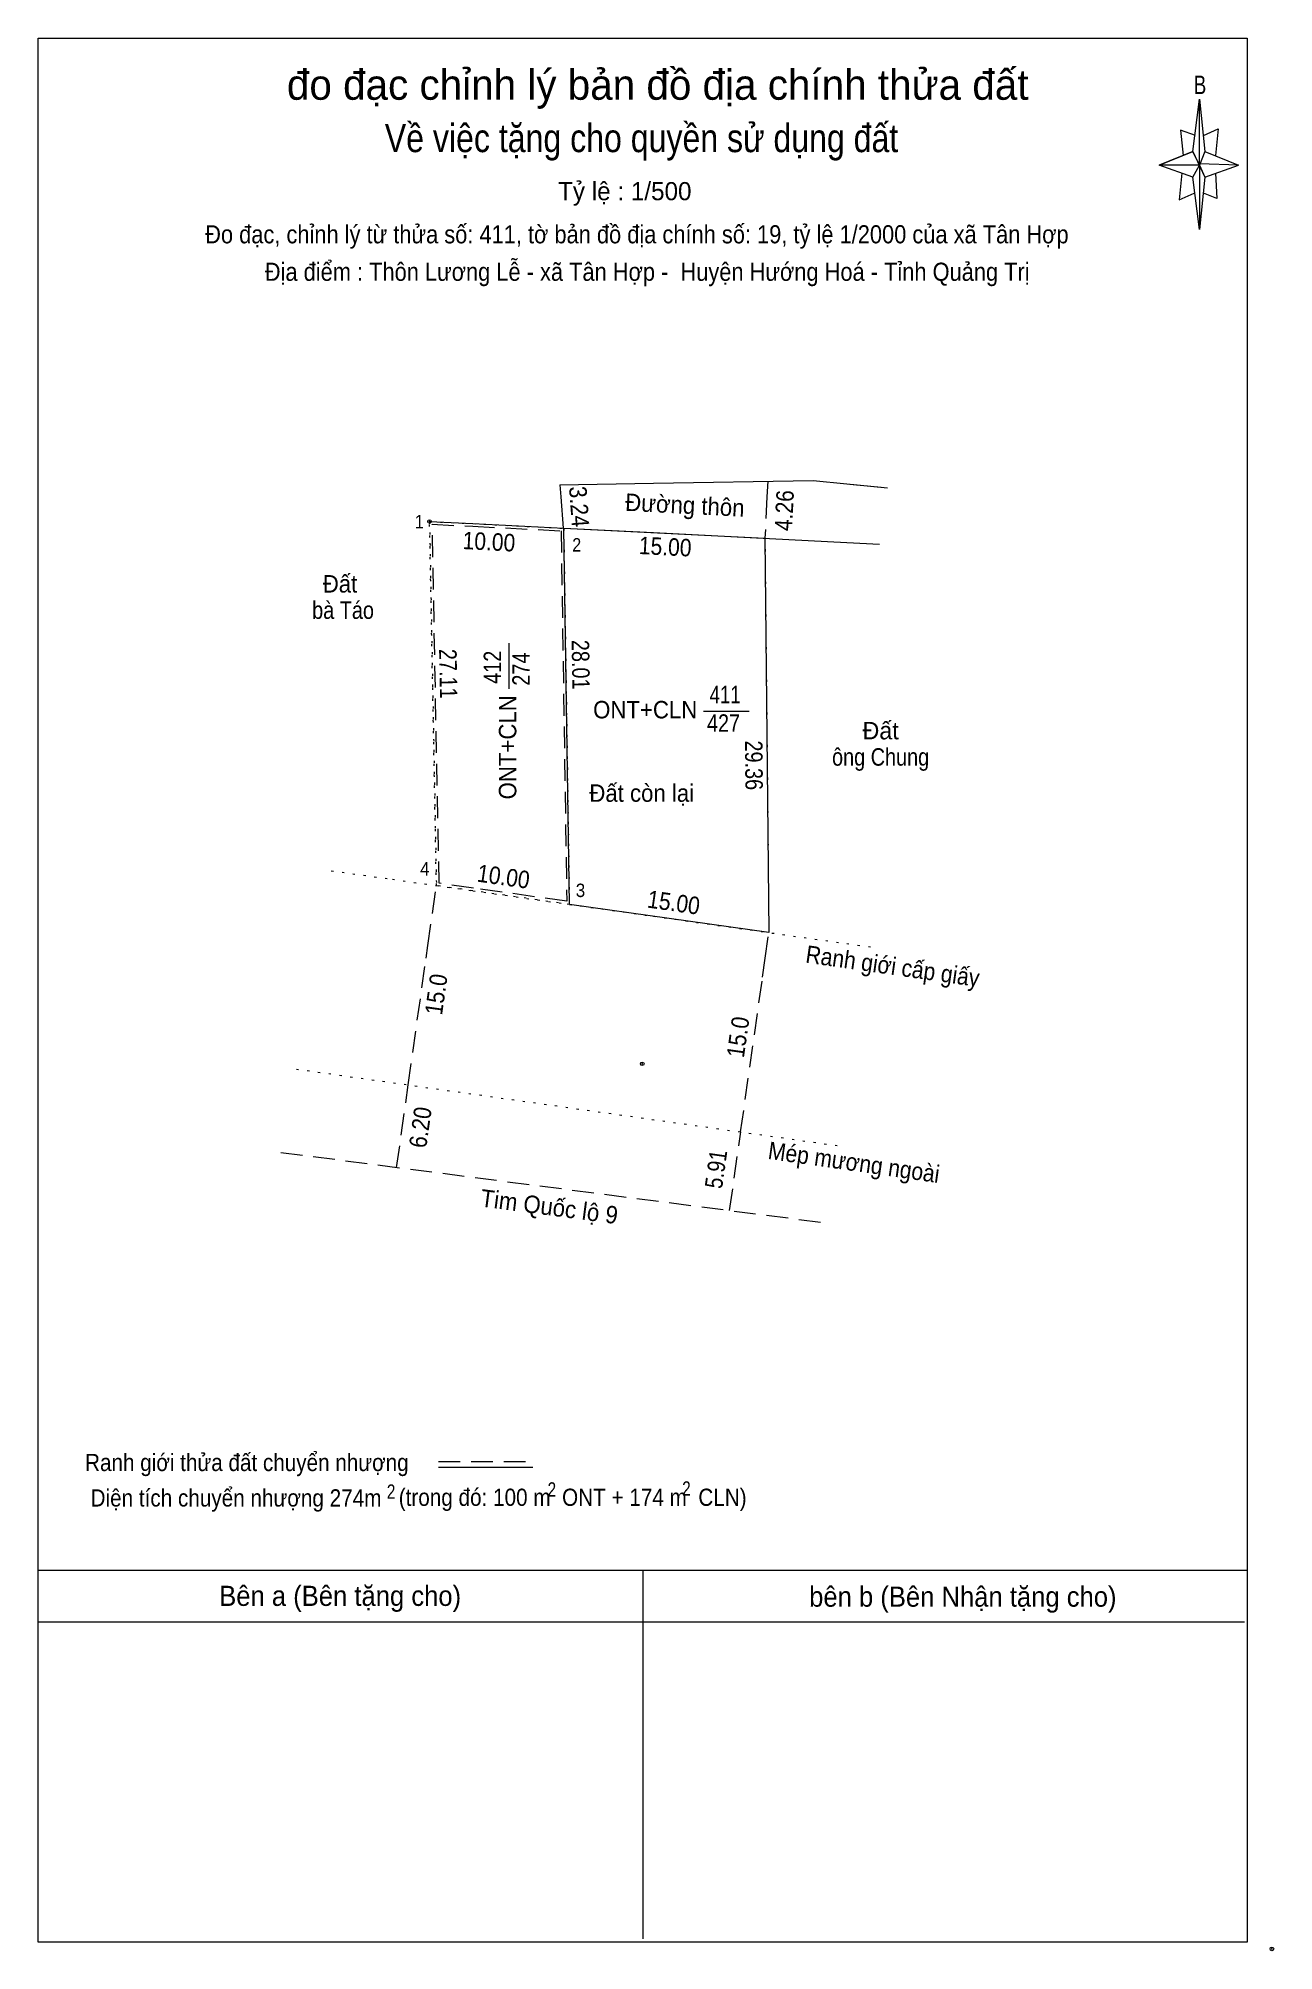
# Model space of a CAD drawing. Header units: metres. Extents: x 552853 to 553796, y 1839502 to 1839983.
# Drawn here: x 553704.3 to 553796.3, y 1839699.4 to 1839841.8 of the extents above; entities that cross this region are included whole.
import ezdxf
from ezdxf.enums import TextEntityAlignment as Align

# ---------------------------------------------------------------- set-up
doc = ezdxf.new("R2010")
doc.units = ezdxf.units.M
doc.header["$LTSCALE"] = 0.54
doc.header["$PDMODE"] = 32
doc.header["$PDSIZE"] = 0.27
doc.linetypes.add('DOTTED', pattern=[1.5, 0.3, -1.2])
doc.linetypes.add('MEDIUM_DASHED', pattern=[4.5, 3, -1.5])
for name, color, linetype, lineweight in [('16', 7, 'Continuous', 25), ('4', 7, 'Continuous', 13), ('5', 7, 'Continuous', 13)]:
    doc.layers.add(name, color=color, linetype=linetype, lineweight=lineweight)

msp = doc.modelspace()

# ---------------------------------------------------------------- texts
at = {"layer": '16', "width": 0.8}
for p in [(553730.595, 1839733.09), (553742.565, 1839733.25), (553752.585, 1839733.32)]:
    msp.add_text('2', height=1.065, dxfattribs=at).set_placement(p, align=Align.CENTER)
at = {"layer": '4'}
for s, rotation, width, p in [('3.24', 274.249, 0.9, (553743.9523, 1839806.9082)), ('Đường thôn', 357.134, 0.95, (553752.4375, 1839806.4264)), ('4.26', 87.171, 0.9, (553760.5138, 1839806.6329)), ('10.00', 357.135, 0.9, (553737.8525, 1839803.7038)), ('15.00', 357.134, 0.9, (553750.9725, 1839803.3337)), ('27.11', 271.078, 0.85, (553734.2044, 1839794.5022)), ('412', 90, 0.85, (553738.79, 1839794.995)), ('28.01', 270.859, 0.85, (553744.0673, 1839795.1797)), ('274', 90, 0.85, (553740.92, 1839794.86)), ('ONT+CLN', 90, 0.95, (553739.92, 1839789.035)), ('29.36', 270.566, 0.85, (553756.9587, 1839787.6914)), ('10.00', 351.951, 0.9, (553738.874, 1839778.7723)), ('15.00', 351.951, 0.9, (553751.544, 1839776.8423)), ('Ranh giới cấp giấy', 351.953, 0.9, (553767.849, 1839772.1039)), ('15.0', 81.946, 0.9, (553734.5985, 1839770.5539)), ('15.0', 81.946, 0.9, (553757.0685, 1839767.3739)), ('6.20', 81.935, 0.9, (553733.4187, 1839760.6538)), ('Mép mương ngoài', 351.942, 0.9, (553764.9639, 1839757.4974)), ('5.91', 81.925, 0.85, (553755.4284, 1839757.5387)), ('Tim Quốc lộ 9', 352.624, 0.95, (553742.2915, 1839754.1964))]:
    msp.add_text(s, height=1.3, rotation=rotation, dxfattribs=dict(at, width=width)).set_placement(p, align=Align.CENTER)
for s, width, p in [(' 1', 0.9, (553733.03, 1839805.34)), (' 2', 0.9, (553744.75, 1839803.61)), (' 4', 0.95, (553733.46, 1839779.49)), (' 3', 0.95, (553745.05, 1839777.89))]:
    msp.add_text(s, height=1, dxfattribs=dict(at, width=width)).set_placement(p, align=Align.RIGHT)
for s, width, p in [('Đất ', 0.95, (553727.025, 1839800.56)), ('bà Táo', 0.85, (553727.02, 1839798.6)), ('411', 0.8, (553755.465, 1839792.32)), ('ONT+CLN', 0.95, (553749.515, 1839791.19)), ('427', 0.85, (553755.345, 1839790.19)), ('ông Chung', 0.85, (553767.04, 1839787.67)), ('Đất còn lại', 0.95, (553749.255, 1839784.98))]:
    msp.add_text(s, height=1.3, dxfattribs=dict(at, width=width)).set_placement(p, align=Align.CENTER)
msp.add_text('Đất', height=1.3, dxfattribs=at).set_placement((553767.04, 1839789.63), align=Align.CENTER)
at = {"layer": '5'}
for s, height, p in [('đo đạc chỉnh lý bản đồ địa chính thửa đất', 2.25, (553750.445, 1839837.25)), ('Tỷ lệ : 1/500', 1.35, (553747.995, 1839829.77))]:
    msp.add_text(s, height=height, dxfattribs=at).set_placement(p, align=Align.CENTER)
for s, height, width, p in [('B', 1.378, 0.75, (553790.82, 1839837.67)), ('Về việc tặng cho quyền sử dụng đất', 2.1, 0.85, (553749.24, 1839833.35)), (' Đo đạc, chỉnh lý từ thửa số: 411, tờ bản đồ địa chính số: 19, tỷ lệ 1/2000 của xã Tân Hợp', 1.35, 0.9, (553748.67, 1839826.56)), ('Địa điểm : Thôn Lương Lễ - xã Tân Hợp -  Huyện Hướng Hoá - Tỉnh Quảng Trị ', 1.35, 0.9, (553749.89, 1839823.77)), ('Ranh giới thửa đất chuyển nhượng', 1.278, 0.9, (553719.86, 1839735.15)), ('Diện tích chuyển nhượng 274m', 1.28, 0.9, (553719.05, 1839732.51)), ('(trong đó: 100 m  ONT + 174 m  CLN)', 1.28, 0.9, (553744.115, 1839732.56)), ('Bên a (Bên tặng cho)', 1.5, 0.95, (553726.805, 1839725.11)), ('bên b (Bên Nhận tặng cho)', 1.5, 0.95, (553773.16, 1839725.05))]:
    msp.add_text(s, height=height, dxfattribs=dict(at, width=width)).set_placement(p, align=Align.CENTER)

# ---------------------------------------------------------------- linework, layer by layer
at = {"layer": '4'}
for p, q in [((553743.17, 1839808.58), (553750.12, 1839808.7)), ((553743.17, 1839808.58), (553750.12, 1839808.7)), ((553743.17, 1839808.58), (553750.12, 1839808.7)), ((553743.17, 1839808.58), (553750.12, 1839808.7)), ((553764.52, 1839808.66), (553765.21, 1839808.59)), ((553743.45, 1839805.35), (553750.12, 1839805.02)), ((553750.12, 1839805.02), (553764.52, 1839804.29)), ((553764.52, 1839804.29), (553766.96, 1839804.17)), ((553739.39, 1839793.38), (553739.39, 1839796.78)), ((553753.86, 1839791.72), (553757.26, 1839791.72))]:
    msp.add_line(p, q, dxfattribs=at)
at = {"layer": '4', "linetype": 'DOTTED'}
for p, q in [((553733.46, 1839805.85), (553733.97, 1839778.74)), ((553743.45, 1839805.35), (553743.87, 1839777.34)), ((553758.43, 1839804.6), (553758.72, 1839775.24)), ((553726.14, 1839779.85), (553730.69, 1839779.21)), ((553730.69, 1839779.21), (553733.97, 1839778.74)), ((553743.87, 1839777.34), (553750.12, 1839776.46)), ((553750.12, 1839776.46), (553764.52, 1839774.42)), ((553764.52, 1839774.42), (553766.53, 1839774.14)), ((553723.55, 1839765.08), (553764.05, 1839759.35))]:
    msp.add_line(p, q, dxfattribs=at)
at = {"layer": '4', "linetype": 'MEDIUM_DASHED'}
for p, q in [((553758.45, 1839773.33), (553758.72, 1839775.24)), ((553731.87, 1839763.9), (553733.2, 1839773.33)), ((553731.01, 1839757.76), (553731.88, 1839763.9)), ((553755.8, 1839754.55), (553756.63, 1839760.4)), ((553722.39, 1839758.88), (553762.94, 1839753.63))]:
    msp.add_line(p, q, dxfattribs=at)
at = {"layer": '4'}
for points in [[(553750.12, 1839808.7), (553762.03, 1839808.91), (553764.52, 1839808.66), (553767.54, 1839808.36)], [(553750.12, 1839808.7), (553762.03, 1839808.91), (553764.52, 1839808.66), (553766.78, 1839808.44)], [(553750.12, 1839808.7), (553762.03, 1839808.91), (553764.52, 1839808.66), (553767.08, 1839808.41)], [(553750.12, 1839808.7), (553762.03, 1839808.91), (553764.52, 1839808.66)], [(553743.17, 1839808.58), (553743.24, 1839807.69), (553743.41, 1839805.35)], [(553743.17, 1839808.58), (553743.24, 1839807.69), (553743.41, 1839805.35)], [(553743.17, 1839808.58), (553743.24, 1839807.69), (553743.41, 1839805.35)], [(553743.17, 1839808.58), (553743.24, 1839807.69), (553743.41, 1839805.35)], [(553733.46, 1839805.85), (553736.69, 1839805.69), (553743.45, 1839805.35)]]:
    msp.add_lwpolyline(points, dxfattribs=at)
at = {"layer": '4', "linetype": 'MEDIUM_DASHED'}
for points in [[(553758.64, 1839808.85), (553758.58, 1839807.69), (553758.43, 1839804.6)], [(553736.72, 1839778.56), (553734.17, 1839778.91), (553733.66, 1839805.64), (553736.68, 1839805.49)], [(553736.68, 1839805.49), (553743.25, 1839805.16), (553743.67, 1839777.57), (553736.72, 1839778.56)], [(553733.2, 1839773.33), (553733.33, 1839774.27), (553733.97, 1839778.74)], [(553756.62, 1839760.4), (553758.25, 1839771.92), (553758.45, 1839773.33)]]:
    msp.add_lwpolyline(points, dxfattribs=at)
at = {"layer": '4', "linetype": 'DOTTED'}
for points in [[(553736.69, 1839778.36), (553733.97, 1839778.74), (553733.46, 1839805.85), (553736.69, 1839805.69)], [(553736.69, 1839805.69), (553743.45, 1839805.35), (553743.87, 1839777.34), (553736.69, 1839778.36)], [(553733.97, 1839778.74), (553736.69, 1839778.36), (553743.87, 1839777.34)]]:
    msp.add_lwpolyline(points, dxfattribs=at)
at = {"layer": '4'}
msp.add_lwpolyline([(553743.45, 1839805.35), (553758.43, 1839804.6), (553758.72, 1839775.24), (553743.87, 1839777.34)], close=True, dxfattribs=at)
for p in [(553733.46, 1839805.85), (553749.29, 1839765.47)]:
    msp.add_point(p, dxfattribs=at)
at = {"layer": '5'}
for p, q in [((553790.27, 1839833.39), (553790.77, 1839837.29)), ((553791.17, 1839833.39), (553793.67, 1839832.39)), ((553790.27, 1839831.49), (553787.77, 1839832.39)), ((553791.97, 1839831.79), (553792.07, 1839829.89)), ((553791.17, 1839831.49), (553790.77, 1839827.59)), ((553792.07, 1839829.89), (553791.07, 1839830.29)), ((553734.13, 1839735.44), (553741.14, 1839735.44)), ((553704.33, 1839727.77), (553794.33, 1839727.77)), ((553704.33, 1839727.77), (553794.33, 1839727.77)), ((553704.33, 1839727.77), (553794.33, 1839727.77)), ((553749.33, 1839727.77), (553749.33, 1839700.33)), ((553704.33, 1839723.93), (553794.13, 1839723.93))]:
    msp.add_line(p, q, dxfattribs=at)
at = {"layer": '5', "linetype": 'MEDIUM_DASHED'}
msp.add_line((553734.13, 1839735.87), (553741.37, 1839735.87), dxfattribs=at)
at = {"layer": '5'}
for points in [[(553704.33, 1839841.83), (553794.33, 1839841.83), (553794.33, 1839700.07), (553704.33, 1839700.07)], [(553790.77, 1839837.29), (553791.17, 1839833.39), (553790.77, 1839832.39)], [(553790.77, 1839832.39), (553787.77, 1839832.39), (553790.27, 1839833.39), (553791.17, 1839831.49), (553793.67, 1839832.39), (553790.77, 1839832.49)], [(553790.77, 1839832.39), (553790.77, 1839827.59), (553790.27, 1839831.49)]]:
    msp.add_lwpolyline(points, close=True, dxfattribs=at)
for points in [[(553790.47, 1839834.59), (553789.37, 1839834.99), (553789.57, 1839833.09)], [(553791.07, 1839834.59), (553792.17, 1839835.09), (553791.97, 1839833.09)], [(553790.77, 1839832.39), (553790.27, 1839833.39), (553787.77, 1839832.39)], [(553789.47, 1839831.79), (553789.27, 1839829.79), (553790.37, 1839830.29)], [(553790.77, 1839832.39), (553791.17, 1839831.49), (553793.67, 1839832.39)]]:
    msp.add_lwpolyline(points, dxfattribs=at)
msp.add_point((553796.17, 1839699.57), dxfattribs=at)

msp.set_redraw_order([(e.dxf.handle, doc.entitydb.next_handle()) for e in msp.query("TEXT MTEXT ATTDEF DIMENSION ARC_DIMENSION")])  # texts and dimensions are drawn at this point

doc.saveas('drawing.dxf')
